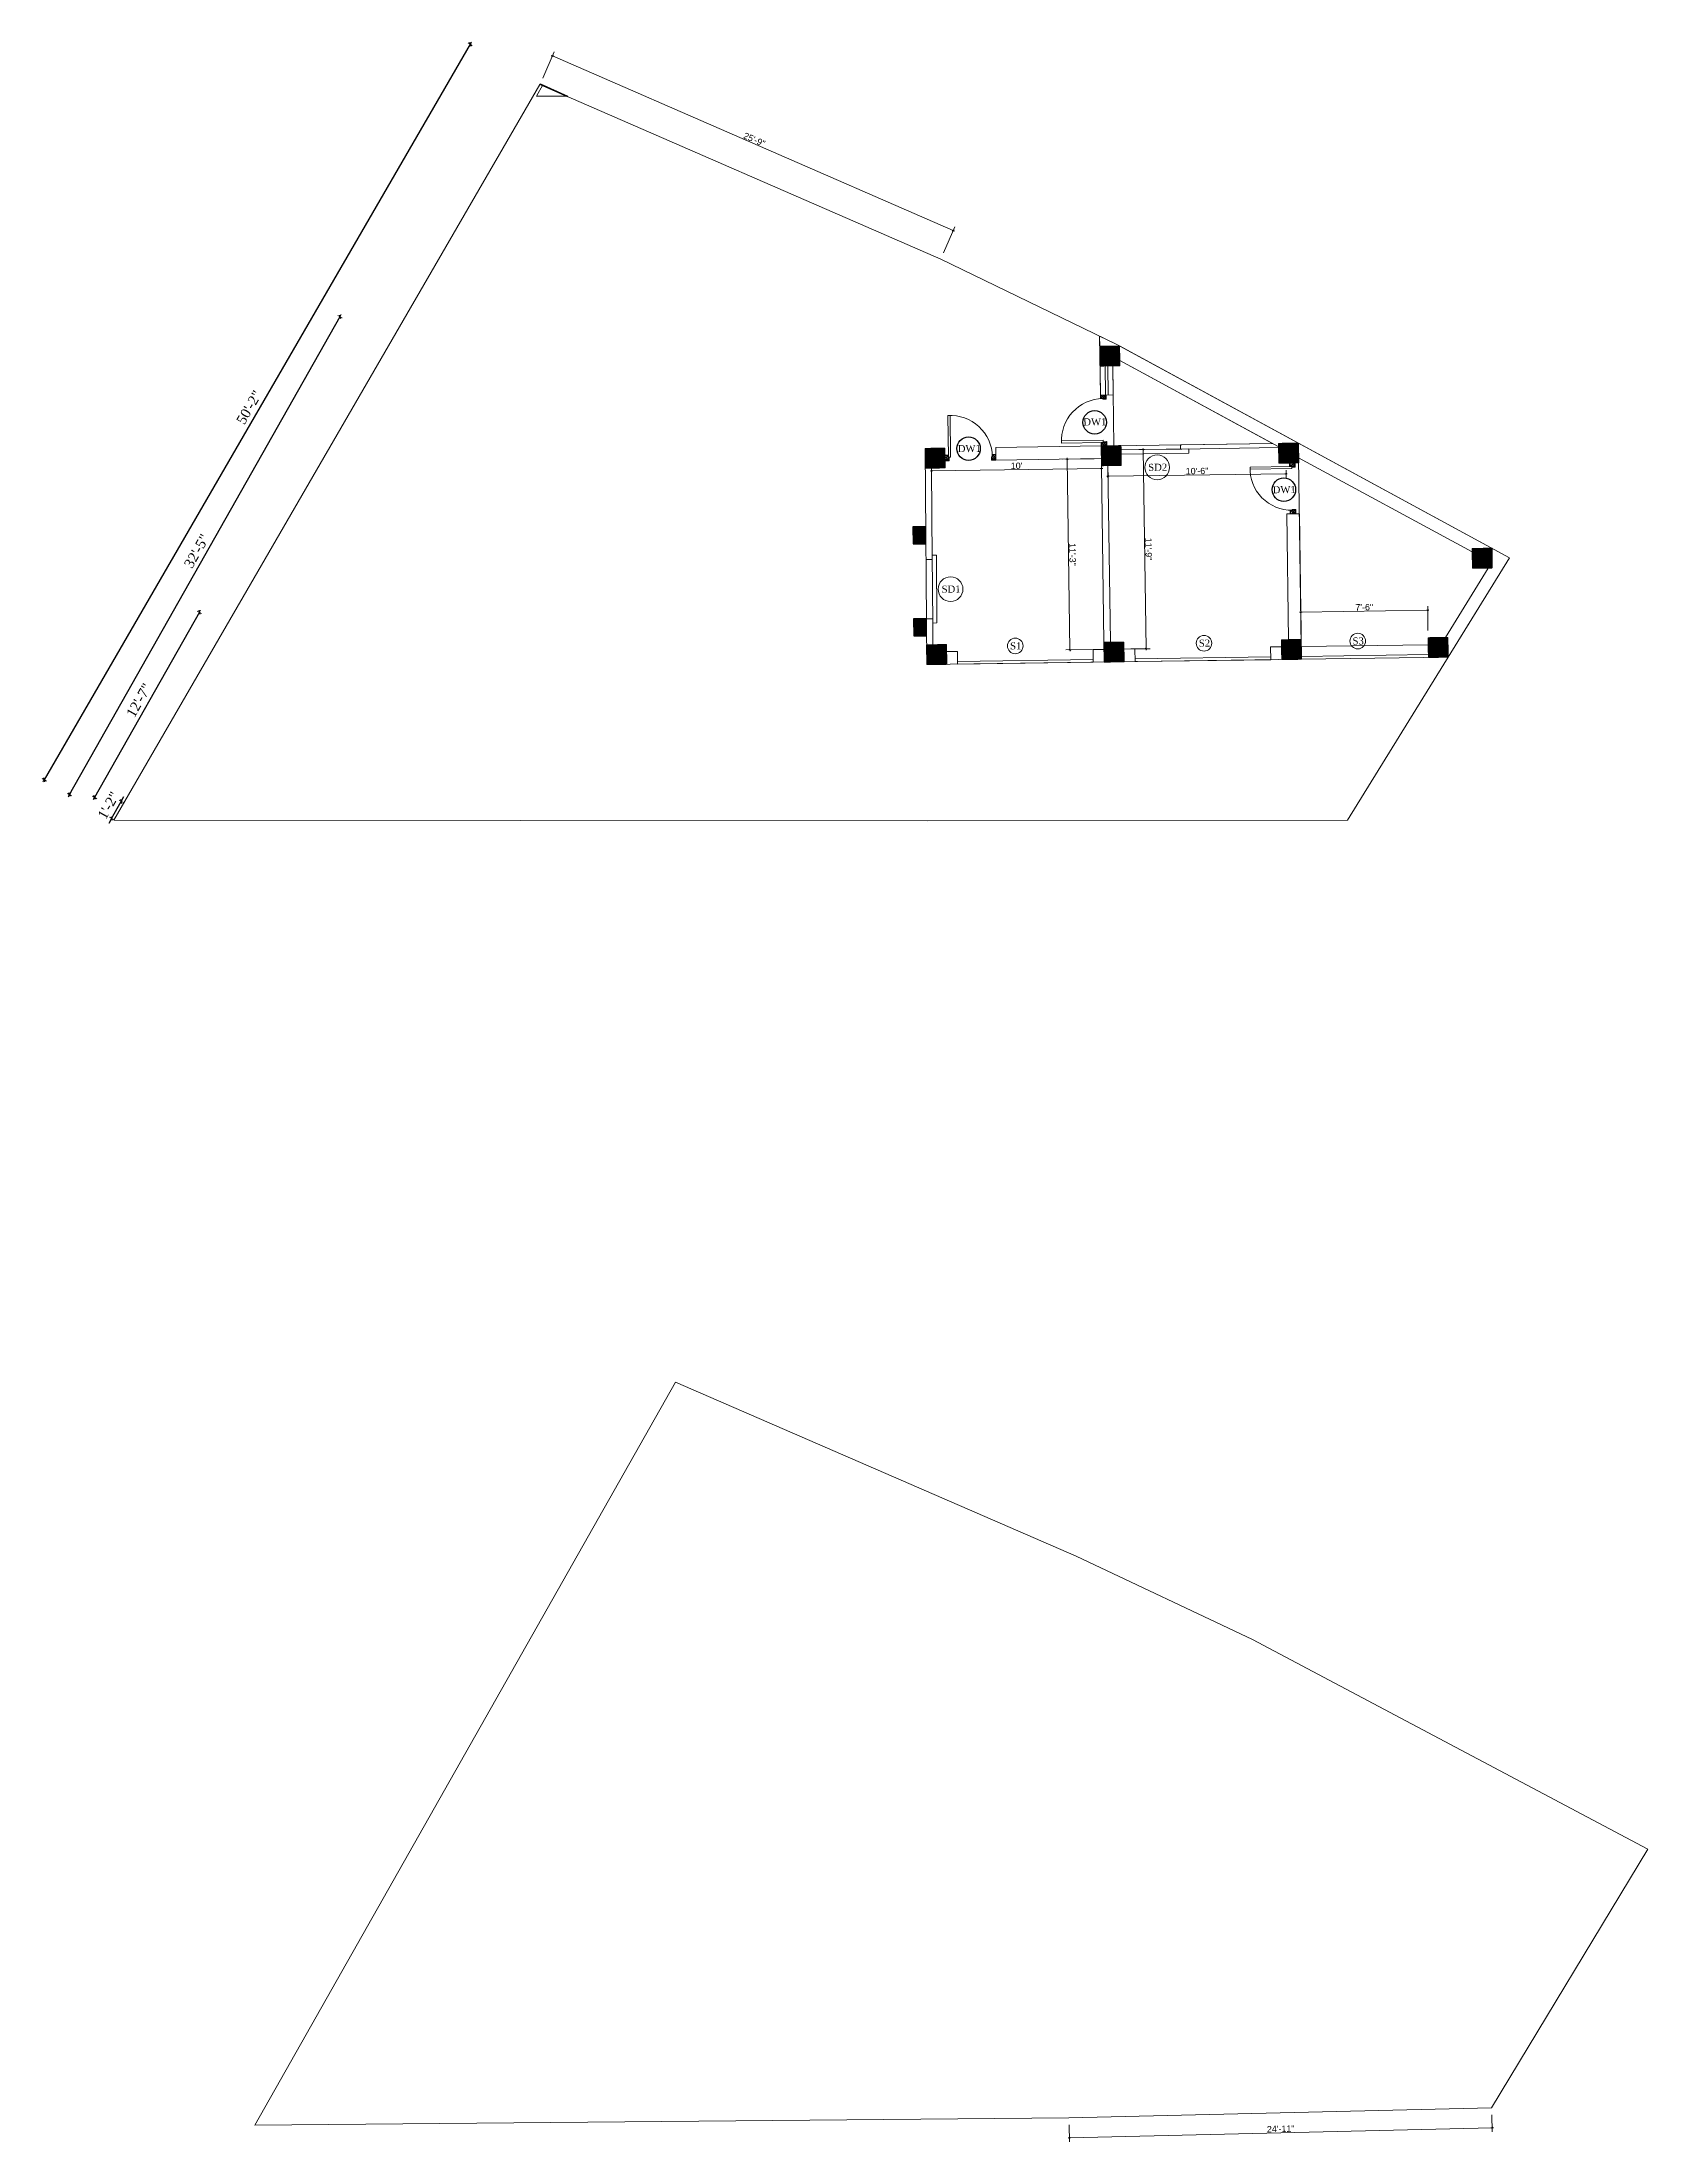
# Model space of a CAD drawing. Header units: inches. Extents: x 4069 to 291496, y -47643 to 12535.
# Drawn here: x 89694 to 90831, y -4364 to -2877 of the extents above; entities that cross this region are included whole.
import ezdxf

# ---------------------------------------------------------------- set-up
doc = ezdxf.new("R2010")
doc.units = ezdxf.units.IN
doc.header["$LTSCALE"] = 5
doc.header["$MEASUREMENT"] = 0
for name, color, linetype, lineweight in [('A-WALL', 7, 'Continuous', 9), ('Dimension', 7, 'Continuous', 18), ('DOOR', 62, 'Continuous', 0)]:
    doc.layers.add(name, color=color, linetype=linetype, lineweight=lineweight)
doc.layers.add('dim line', color=7, linetype='Continuous', lineweight=15, true_color=0xfab2b2)
doc.layers.add('TEXT', color=6, linetype='Continuous')
doc.layers.add('WALL', color=7, linetype='Continuous')
doc.styles.add('ordinary', font='times.ttf')
doc.styles.get("Standard").update_dxf_attribs({"font": 'arial.ttf'})
doc.dimstyles.new('Copy of 96', dxfattribs={"dimtxt": 7, "dimasz": 4, "dimexe": 0.5, "dimexo": 0.5, "dimgap": 3, "dimtad": 1, "dimdec": 1, "dimzin": 11, "dimdsep": 46, "dimlunit": 4, "dimtxsty": 'ordinary', "dimblk": 'OBLIQUE', "dimcen": 0.09, "dimse1": 1, "dimse2": 1, "dimclrt": 6, "dimazin": 0, "dimtfac": 1, "dimtdec": 1, "dimtix": 1, "dimtmove": 2, "dimatfit": 3, "dimldrblk": 'leader', "dimfxl": 0.5, "dimfxlon": 1, "dimtolj": 1, "dimtzin": 0, "dimarcsym": 0})
doc.dimstyles.new('Standard$0', dxfattribs={"dimtxt": 6, "dimasz": 4, "dimexe": 3, "dimexo": 6, "dimgap": 3, "dimtad": 1, "dimdec": 1, "dimzin": 0, "dimdsep": 46, "dimlunit": 4, "dimtxsty": 'Standard', "dimcen": 0.09, "dimclrd": 6, "dimclre": 6, "dimclrt": 7, "dimadec": 0, "dimazin": 0, "dimtfac": 1, "dimtdec": 1, "dimtix": 1, "dimtofl": 0, "dimtmove": 1, "dimatfit": 3, "dimfxl": 1, "dimtolj": 1, "dimtzin": 0, "dimlwd": 18, "dimlwe": 18, "dimarcsym": 0})

msp = doc.modelspace()

# ---------------------------------------------------------------- texts
at = {"layer": 'TEXT', "style": 'ordinary'}
for s, rotation, p in [('DW1', 0.81492394, (90431.05037, -3148.85949)), ('DW1', 0.81531202, (90342.22165, -3167.71941)), ('SD2', 0.81492394, (90476.97903, -3180.99983, 58.16904)), ('DW1', 0.81492394, (90565.04103, -3196.82315)), ('SD1', 0.81492394, (90330.79028, -3267.19886, 58.16904)), ('S3', 0.81492394, (90621.5734, -3303.88437, 58.16904)), ('S1', 0.81492394, (90379.23506, -3307.33141, 58.16904)), ('S2', 0.81492394, (90512.78517, -3305.43178, 58.16904))]:
    msp.add_text(s, height=5, rotation=rotation, dxfattribs=at).set_placement(p)

# ---------------------------------------------------------------- blocks, each defined once
blk = doc.blocks.new('C1a')
at = {"color": 1, "ltscale": 5}
for p, q in [((18657.7, 4625.8), (18648.7, 4625.8)), ((18648.7, 4625.8), (18648.8, 4613.8)), ((18657.8, 4613.8), (18657.7, 4625.8)), ((18648.8, 4613.8), (18657.8, 4613.8))]:
    blk.add_line(p, q, dxfattribs=at)
blk = doc.blocks.new('oblique')
at = {"color": 0, "lineweight": -2}
blk.add_line((0.25, 0.25), (-0.25, -0.25), dxfattribs=at)
at = {"layer": 'dim line', "lineweight": 9}
for p, q in [((-0.4375, 0), (0.4375, 0)), ((0, 0.4375), (0, -0.4375))]:
    blk.add_line(p, q, dxfattribs=at)
blk = doc.blocks.new('*D2694')
at = {"layer": 'A-WALL', "color": 0, "lineweight": -2, "ltscale": 50, "transparency": 16777216}
for p, q in [((89743.5, -3426.9), (89750.3, -3414.9)), ((89750.3, -3414.9), (89752.2, -3411.4)), ((89743.5, -3426.9), (89741.5, -3430.4))]:
    blk.add_line(p, q, dxfattribs=at)
at = {"layer": 'Defpoints', "color": 0, "ltscale": 50, "transparency": 16777216}
for p in [(89750.3, -3414.9), (89754.9, -3417.5), (89748.1, -3429.5)]:
    blk.add_point(p, dxfattribs=at)
at = {"layer": 'A-WALL', "color": 0, "lineweight": -2, "ltscale": 50, "transparency": 16777216, "xscale": 4, "yscale": 4, "zscale": 4}
for p, rotation in [((89750.3, -3414.9), 240.4999203203236), ((89743.5, -3426.9), 60.49992032032357)]:
    blk.add_blockref('oblique', p, dxfattribs=dict(at, rotation=rotation))
at = {"layer": 'A-WALL', "color": 6, "ltscale": 50, "transparency": 16777216, "insert": (89741.2, -3417.7), "char_height": 7, "attachment_point": 5, "rotation": 60.4999, "style": 'ordinary'}
blk.add_mtext('\\A1;1\'-2"', dxfattribs=at)
blk = doc.blocks.new('_OBLIQUE')
at = {"color": 0, "linetype": 'ByBlock'}
blk.add_line((-0.5, -0.5), (0.5, 0.5), dxfattribs=at)
blk = doc.blocks.new('leader')
at = {"layer": 'Dimension'}
for p, q in [((0, -4.33), (0, 4.33)), ((-4.42, 0), (4.42, 0))]:
    blk.add_line(p, q, dxfattribs=at)
blk = doc.blocks.new('*D2695')
at = {"layer": 'A-WALL', "color": 0, "lineweight": -2, "ltscale": 50, "transparency": 16777216}
blk.add_line((89805.6, -3281), (89731.4, -3412.1), dxfattribs=at)
at = {"layer": 'Defpoints', "color": 0, "ltscale": 50, "transparency": 16777216}
for p in [(89825.7, -3292.4), (89731.4, -3412.1), (89751.5, -3423.5)]:
    blk.add_point(p, dxfattribs=at)
at = {"layer": 'A-WALL', "color": 0, "lineweight": -2, "ltscale": 50, "transparency": 16777216, "xscale": 4, "yscale": 4, "zscale": 4}
for p, rotation in [((89805.6, -3281), 60.49992032051885), ((89731.4, -3412.1), 240.4999203205188)]:
    blk.add_blockref('oblique', p, dxfattribs=dict(at, rotation=rotation))
at = {"layer": 'A-WALL', "color": 6, "ltscale": 50, "transparency": 16777216, "insert": (89762.8, -3343.3), "char_height": 7, "attachment_point": 5, "rotation": 60.4999, "style": 'ordinary'}
blk.add_mtext('\\A1;12\'-7"', dxfattribs=at)
blk = doc.blocks.new('*D2688')
at = {"layer": 'A-WALL', "color": 0, "lineweight": -2, "ltscale": 50, "transparency": 16777216}
blk.add_line((89713.7, -3410.1), (89905.1, -3071.8), dxfattribs=at)
at = {"layer": 'Defpoints', "color": 0, "ltscale": 50, "transparency": 16777216}
for p in [(89905.1, -3071.8), (89939.5, -3091.2), (89748.1, -3429.5)]:
    blk.add_point(p, dxfattribs=at)
at = {"layer": 'A-WALL', "color": 0, "lineweight": -2, "ltscale": 50, "transparency": 16777216, "xscale": 4, "yscale": 4, "zscale": 4}
for p, rotation in [((89905.1, -3071.8), 60.49992032027225), ((89713.7, -3410.1), 240.4999203202722)]:
    blk.add_blockref('oblique', p, dxfattribs=dict(at, rotation=rotation))
at = {"layer": 'A-WALL', "color": 6, "ltscale": 50, "transparency": 16777216, "insert": (89803.7, -3237.7), "char_height": 7, "attachment_point": 5, "rotation": 60.4999, "style": 'ordinary'}
blk.add_mtext('\\A1;32\'-5"', dxfattribs=at)
blk = doc.blocks.new('*D2689')
at = {"layer": 'A-WALL', "color": 33, "lineweight": 0, "ltscale": 5, "transparency": 16777216}
blk.add_line((90323.7, -3181), (90443.9, -3179.3), dxfattribs=at)
at = {"layer": 'A-WALL', "color": 47, "lineweight": 0, "ltscale": 5, "transparency": 16777216}
for p, q in [((90323.8, -3184), (90323.8, -3184)), ((90444, -3182.3), (90444, -3182.3))]:
    blk.add_line(p, q, dxfattribs=at)
at = {"layer": 'Defpoints', "color": 0, "ltscale": 5, "transparency": 16777216}
for p in [(90323.7, -3179, -58.2), (90443.9, -3177.3, -58.2), (90443.9, -3179.3)]:
    blk.add_point(p, dxfattribs=at)
at = {"layer": 'A-WALL', "color": 33, "lineweight": 0, "ltscale": 5, "transparency": 16777216, "xscale": 2, "yscale": 2, "zscale": 2}
for p, rotation in [((90323.7, -3181), 180.8149239435919), ((90443.9, -3179.3), 0.8149239435918881)]:
    blk.add_blockref('oblique', p, dxfattribs=dict(at, rotation=rotation))
at = {"layer": 'A-WALL', "color": 7, "ltscale": 5, "transparency": 16777216, "insert": (90383.8, -3177.4), "char_height": 4.5, "attachment_point": 5, "rotation": 0.8149}
blk.add_mtext("\\A1;10'", dxfattribs=at)
blk = doc.blocks.new('*D2690')
at = {"layer": 'A-WALL', "color": 47, "lineweight": 0, "ltscale": 5, "transparency": 16777216}
for p, q in [((90448.5, -3182.2), (90448.5, -3187.8)), ((90574.5, -3180.4), (90574.6, -3186))]:
    blk.add_line(p, q, dxfattribs=at)
at = {"layer": 'A-WALL', "color": 33, "lineweight": 0, "ltscale": 5, "transparency": 16777216}
blk.add_line((90448.5, -3184.8), (90574.5, -3183), dxfattribs=at)
at = {"layer": 'Defpoints', "color": 0, "ltscale": 5, "transparency": 16777216}
for p in [(90448.4, -3177.2, -58.2), (90574.4, -3175.4, -58.2), (90574.5, -3183)]:
    blk.add_point(p, dxfattribs=at)
at = {"layer": 'A-WALL', "color": 33, "lineweight": 0, "ltscale": 5, "transparency": 16777216, "xscale": 2, "yscale": 2, "zscale": 2}
for p, rotation in [((90448.5, -3184.8), 180.8149239435919), ((90574.5, -3183), 0.8149239435918881)]:
    blk.add_blockref('oblique', p, dxfattribs=dict(at, rotation=rotation))
at = {"layer": 'A-WALL', "color": 7, "ltscale": 5, "transparency": 16777216, "insert": (90511.5, -3181.1), "char_height": 4.5, "attachment_point": 5, "rotation": 0.8149}
blk.add_mtext('\\A1;10\'-6"', dxfattribs=at)
blk = doc.blocks.new('A$C27B36B59')
at = {"layer": 'DOOR'}
for p, q in [((0, 4), (0, 0)), ((2.5, 4), (0, 4)), ((0, 0), (3, 0)), ((2.5, 2.5), (2.5, 4)), ((3, 2.5), (2.5, 2.5)), ((3, 0), (3, 2.5))]:
    blk.add_line(p, q, dxfattribs=at)
for centre, radius, start, end in [((-1.4, -0.5), 4.75, 22.1411, 72.838), ((1.3, 2.1), 1.64, 45.138, 144.8948), ((2.2, 0.3), 2.49, 83.3149, 152.658), ((0.1, 0.4), 2.05, 349.4875, 93.6805), ((2, -0.5), 2.01, 58.7447, 166.495), ((-0.1, 0.3), 1.13, 343.542, 86.947), ((2.1, -0.4), 1.17, 38.2816, 160.1519)]:
    blk.add_arc(centre, radius, start, end, dxfattribs=at)
blk = doc.blocks.new('D2')
at = {"layer": 'DOOR'}
for p, q in [((74474, 24047.6), (74474, 24018.1)), ((74474, 24047.6), (74475.5, 24047.6)), ((74475.5, 24047.6), (74475.5, 24018.1))]:
    blk.add_line(p, q, dxfattribs=at)
blk.add_arc((74474, 24047.6), 29.5, 180, 272.9146, dxfattribs=at)
at = {"layer": 'DOOR', "xscale": -1, "rotation": 180}
blk.add_blockref('A$C27B36B59', (74442, 24050.1), dxfattribs=at)
at = {"layer": 'DOOR', "rotation": 180}
blk.add_blockref('A$C27B36B59', (74478, 24050.1), dxfattribs=at)
blk = doc.blocks.new('*D2691')
at = {"layer": 'A-WALL', "color": 47, "lineweight": 0, "ltscale": 5, "transparency": 16777216}
for p, q in [((90438.8, -3172.4), (90416.6, -3172.7)), ((90440.7, -3307.3), (90418.6, -3307.7))]:
    blk.add_line(p, q, dxfattribs=at)
at = {"layer": 'A-WALL', "color": 33, "lineweight": 0, "ltscale": 5, "transparency": 16777216}
blk.add_line((90419.6, -3172.6), (90421.6, -3307.6), dxfattribs=at)
at = {"layer": 'Defpoints', "color": 0, "ltscale": 5, "transparency": 16777216}
for p in [(90443.8, -3172.3, -58.2), (90421.6, -3307.6), (90445.7, -3307.3, -58.2)]:
    blk.add_point(p, dxfattribs=at)
at = {"layer": 'A-WALL', "color": 33, "lineweight": 0, "ltscale": 5, "transparency": 16777216, "xscale": 2, "yscale": 2, "zscale": 2}
for p, rotation in [((90419.6, -3172.6), 90.81492394359205), ((90421.6, -3307.6), 270.8149239435921)]:
    blk.add_blockref('oblique', p, dxfattribs=dict(at, rotation=rotation))
at = {"layer": 'A-WALL', "color": 7, "ltscale": 5, "transparency": 16777216, "insert": (90423.4, -3240.1), "char_height": 4.5, "attachment_point": 5, "rotation": 270.8149}
blk.add_mtext('\\A1;11\'-3"', dxfattribs=at)
blk = doc.blocks.new('*D2692')
at = {"layer": 'A-WALL', "color": 47, "lineweight": 0, "ltscale": 5, "transparency": 16777216}
for p, q in [((90500.7, -3165.5), (90470.4, -3165.9)), ((90464.7, -3307), (90478.4, -3306.8))]:
    blk.add_line(p, q, dxfattribs=at)
at = {"layer": 'A-WALL', "color": 33, "lineweight": 0, "ltscale": 5, "transparency": 16777216}
blk.add_line((90473.4, -3165.9), (90475.4, -3306.9), dxfattribs=at)
at = {"layer": 'Defpoints', "color": 0, "ltscale": 5, "transparency": 16777216}
for p in [(90505.7, -3165.4, -58.2), (90459.7, -3307.1, -58.2), (90475.4, -3306.9)]:
    blk.add_point(p, dxfattribs=at)
at = {"layer": 'A-WALL', "color": 33, "lineweight": 0, "ltscale": 5, "transparency": 16777216, "xscale": 2, "yscale": 2, "zscale": 2}
for p, rotation in [((90473.4, -3165.9), 90.81492394359205), ((90475.4, -3306.9), 270.8149239435921)]:
    blk.add_blockref('oblique', p, dxfattribs=dict(at, rotation=rotation))
at = {"layer": 'A-WALL', "color": 7, "ltscale": 5, "transparency": 16777216, "insert": (90477.2, -3236.3), "char_height": 4.5, "attachment_point": 5, "rotation": 270.8149}
blk.add_mtext('\\A1;11\'-9"', dxfattribs=at)
blk = doc.blocks.new('*D2693')
at = {"layer": 'A-WALL', "color": 47, "lineweight": 0, "ltscale": 5, "transparency": 16777216}
for p, q in [((90585.1, -3295.3), (90584.9, -3277.9)), ((90674.9, -3294), (90674.7, -3276.6))]:
    blk.add_line(p, q, dxfattribs=at)
at = {"layer": 'A-WALL', "color": 33, "lineweight": 0, "ltscale": 5, "transparency": 16777216}
blk.add_line((90584.9, -3280.9), (90674.7, -3279.6), dxfattribs=at)
at = {"layer": 'Defpoints', "color": 0, "ltscale": 5, "transparency": 16777216}
for p in [(90674.7, -3279.6), (90675, -3299, -58.2), (90585.2, -3300.3, -58.2)]:
    blk.add_point(p, dxfattribs=at)
at = {"layer": 'A-WALL', "color": 33, "lineweight": 0, "ltscale": 5, "transparency": 16777216, "xscale": 2, "yscale": 2, "zscale": 2}
for p, rotation in [((90584.9, -3280.9), 180.8149239435919), ((90674.7, -3279.6), 0.8149239435918881)]:
    blk.add_blockref('oblique', p, dxfattribs=dict(at, rotation=rotation))
at = {"layer": 'A-WALL', "color": 7, "ltscale": 5, "transparency": 16777216, "insert": (90629.8, -3277.5), "char_height": 4.5, "attachment_point": 5, "rotation": 0.8149}
blk.add_mtext('\\A1;7\'-6"', dxfattribs=at)
blk = doc.blocks.new('*D2696')
at = {"layer": 'A-WALL', "color": 0, "lineweight": -2, "ltscale": 50, "transparency": 16777216}
blk.add_line((89997.2, -2879), (89695.8, -3399.6), dxfattribs=at)
at = {"layer": 'Defpoints', "color": 0, "ltscale": 50, "transparency": 16777216}
for p in [(90046.6, -2907.5), (89695.8, -3399.6), (89745.1, -3428.2)]:
    blk.add_point(p, dxfattribs=at)
at = {"layer": 'A-WALL', "color": 0, "lineweight": -2, "ltscale": 50, "transparency": 16777216, "xscale": 4, "yscale": 4, "zscale": 4}
for p, rotation in [((89997.2, -2879), 59.93224099283686), ((89695.8, -3399.6), 239.9322409928369)]:
    blk.add_blockref('oblique', p, dxfattribs=dict(at, rotation=rotation))
at = {"layer": 'A-WALL', "color": 6, "ltscale": 50, "transparency": 16777216, "insert": (89840.8, -3136), "char_height": 7, "attachment_point": 5, "rotation": 59.9322, "style": 'ordinary'}
blk.add_mtext('\\A1;50\'-2"', dxfattribs=at)
blk = doc.blocks.new('*D2697')
at = {"layer": 'A-WALL', "color": 47, "lineweight": 0, "ltscale": 5, "transparency": 16777216}
for p, q in [((90048.6, -2903), (90056.6, -2884.5)), ((90332.1, -3026.6), (90340.2, -3008.2))]:
    blk.add_line(p, q, dxfattribs=at)
at = {"layer": 'A-WALL', "color": 33, "lineweight": 0, "ltscale": 5, "transparency": 16777216}
blk.add_line((90339, -3010.9), (90055.4, -2887.3), dxfattribs=at)
at = {"layer": 'Defpoints', "color": 0, "ltscale": 5, "transparency": 16777216}
for p in [(90055.4, -2887.3), (90046.6, -2907.5), (90330.1, -3031.2)]:
    blk.add_point(p, dxfattribs=at)
at = {"layer": 'A-WALL', "color": 33, "lineweight": 0, "ltscale": 5, "transparency": 16777216, "xscale": 2, "yscale": 2, "zscale": 2}
for p, rotation in [((90055.4, -2887.3), 156.4472038208016), ((90339, -3010.9), 336.4472038208016)]:
    blk.add_blockref('oblique', p, dxfattribs=dict(at, rotation=rotation))
at = {"layer": 'A-WALL', "color": 7, "ltscale": 5, "transparency": 16777216, "insert": (90198.3, -2946.5), "char_height": 4.5, "attachment_point": 5, "rotation": 336.4472}
blk.add_mtext('\\A1;25\'-9"', dxfattribs=at)
blk = doc.blocks.new('*D2698')
at = {"layer": 'A-WALL', "color": 47, "lineweight": 0, "ltscale": 5, "transparency": 16777216}
for p, q in [((90421, -4351.5), (90421.3, -4363.6)), ((90720.1, -4344.4), (90720.4, -4356.5))]:
    blk.add_line(p, q, dxfattribs=at)
at = {"layer": 'A-WALL', "color": 33, "lineweight": 0, "ltscale": 5, "transparency": 16777216}
blk.add_line((90421.2, -4360.6), (90720.3, -4353.5), dxfattribs=at)
at = {"layer": 'Defpoints', "color": 0, "ltscale": 5, "transparency": 16777216}
for p in [(90720, -4339.4, -58.2), (90420.9, -4346.5, -58.2), (90720.3, -4353.5)]:
    blk.add_point(p, dxfattribs=at)
at = {"layer": 'A-WALL', "color": 33, "lineweight": 0, "ltscale": 5, "transparency": 16777216, "xscale": 2, "yscale": 2, "zscale": 2}
for p, rotation in [((90720.3, -4353.5), 1.367577690618675), ((90421.2, -4360.6), 181.3675776906187)]:
    blk.add_blockref('oblique', p, dxfattribs=dict(at, rotation=rotation))
at = {"layer": 'A-WALL', "color": 7, "ltscale": 5, "transparency": 16777216, "insert": (90570.7, -4354.3), "char_height": 4.5, "attachment_point": 5, "rotation": 1.3676}
blk.add_mtext('\\A1;24\'-11"', dxfattribs=at)

# ---------------------------------------------------------------- dimensions: what is measured, and where the dimension line sits
at = {"layer": 'A-WALL', "ltscale": 50}
for p1, p2, distance, picture, middle in [((90046.56197, -2907.53703), (89745.13383, -3428.20291), -57.0485, '*D2696', (89840.79848, -3136.00032)), ((89748.13438, -3429.54542), (89939.53357, -3091.24959), 39.52759, '*D2688', (89803.72092, -3237.70256)), ((89748.13438, -3429.54542), (89754.92962, -3417.53492), 5.34192, '*D2694', (89741.22532, -3417.70891))]:
    dim = msp.add_aligned_dim(p1=p1, p2=p2, distance=distance, dimstyle='Copy of 96', override={"dimdec": 0, "dimblk": 'oblique', "dimtdec": 0, "dimarcsym": 1}, dxfattribs=at)
    dim.commit()
    dim.dimension.update_dxf_attribs({"geometry": picture, "text_midpoint": middle})
at = {"layer": 'A-WALL', "ltscale": 5}
for p1, p2, distance, picture, middle in [((90330.14979, -3031.15537), (90046.56197, -2907.53703), -22.09406, '*D2697', (90198.30243, -2946.52823)), ((90420.8641, -4346.49646, -58.16904), (90719.95157, -4339.35627, -58.16904), -14.12448, '*D2698', (90570.67908, -4354.2884))]:
    dim = msp.add_aligned_dim(p1=p1, p2=p2, distance=distance, dimstyle='Standard$0', override={"dimtxt": 4.5, "dimasz": 2, "dimexo": 5, "dimgap": 0.5, "dimdec": 0, "dimzin": 12, "dimpost": '\\X', "dimblk": 'oblique', "dimcen": 3, "dimclrd": 33, "dimclre": 47, "dimtfac": 0.5, "dimtdec": 0, "dimfxl": 3, "dimlwd": 0, "dimlwe": 0}, dxfattribs=at)
    dim.commit()
    dim.dimension.update_dxf_attribs({"geometry": picture, "text_midpoint": middle})
for base, p1, p2, angle, picture, middle in [((90475.41695, -3306.85306, 58.16904), (90505.72326, -3165.40772), (90459.73351, -3307.07614), 90.81492394, '*D2692', (90477.21155, -3236.3204, 58.16904)), ((90443.91455, -3179.29675, 58.16904), (90323.71288, -3178.99776), (90443.88598, -3177.28841), 0.81492394, '*D2689', (90383.78821, -3177.35413, 58.16904)), ((90421.56795, -3307.61901, 58.16904), (90443.81487, -3172.28891), (90445.73493, -3307.27526), 90.81492394, '*D2691', (90423.40675, -3240.08603, 58.16904)), ((90574.54748, -3183.01799, 58.16904), (90448.38553, -3177.2244), (90574.43957, -3175.4314), 0.81492394, '*D2690', (90511.48067, -3181.11719, 58.16904)), ((90674.72268, -3279.63472, 58.16904), (90585.21649, -3300.29076), (90674.99833, -3299.01369), 0.81492394, '*D2693', (90629.79197, -3277.47596, 58.16904))]:
    dim = msp.add_linear_dim(base=base, p1=p1, p2=p2, angle=angle, dimstyle='Standard$0', override={"dimtxt": 4.5, "dimasz": 2, "dimexo": 5, "dimgap": 0.5, "dimdec": 0, "dimzin": 12, "dimpost": '\\X', "dimblk": 'oblique', "dimcen": 3, "dimclrd": 33, "dimclre": 47, "dimtfac": 0.5, "dimtdec": 0, "dimfxl": 3, "dimlwd": 0, "dimlwe": 0}, dxfattribs=at)
    dim.commit()
    dim.dimension.update_dxf_attribs({"geometry": picture, "text_midpoint": middle})
at = {"layer": 'A-WALL', "ltscale": 50}
dim = msp.add_linear_dim(base=(89731.38251, -3412.1401), p1=(89825.71334, -3292.42551), p2=(89751.532, -3423.54017), angle=60.49992032, dimstyle='Copy of 96', override={"dimdec": 0, "dimblk": 'oblique', "dimtdec": 0, "dimarcsym": 1}, dxfattribs=at)
dim.commit()
dim.dimension.update_dxf_attribs({"geometry": '*D2695', "text_midpoint": (89762.75438, -3343.34722)})

# ---------------------------------------------------------------- hatches: boundary and pattern name
at = {"layer": 'A-WALL', "ltscale": 5}
h = msp.add_hatch(dxfattribs=at)
h.set_pattern_fill('ANSI31', color=256, angle=0.81492394)
h.set_pattern_definition([(45.81492394, (66046.58205, -5092.67222), (-0.0896365219, 0.087122293), [])])
h.paths.add_polyline_path([(90456.6824, -3092.57304), (90442.68382, -3092.77216), (90442.88294, -3106.77074), (90456.88152, -3106.57162)])
h = msp.add_hatch(dxfattribs=at)
h.set_pattern_fill('ANSI31', color=256, angle=0.81492394)
h.set_pattern_definition([(45.81492394, (66032.61379, -5163.40284), (-0.0896365219, 0.087122293), [])])
h.paths.add_polyline_path([(90333.30324, -3178.86134), (90333.10412, -3164.86276), (90319.10554, -3165.06188), (90319.30465, -3179.06046)])
h = msp.add_hatch(dxfattribs=at)
h.set_pattern_fill('ANSI31', color=256, angle=0.81492394)
h.set_pattern_definition([(45.81492394, (66047.5851, -5163.18989), (-0.0896365219, 0.087122293), [])])
h.paths.add_polyline_path([(90457.68545, -3163.09071), (90443.68687, -3163.28982), (90443.88598, -3177.28841), (90457.88457, -3177.08929)])
h = msp.add_hatch(dxfattribs=at)
h.set_pattern_fill('ANSI31', color=256, angle=0.81492394)
h.set_pattern_definition([(45.81492394, (66063.52916, -5162.9631), (-0.0896365219, 0.087122293), [])])
h.paths.add_polyline_path([(90583.43866, -3175.3034), (90583.23954, -3161.30482), (90569.24096, -3161.50393), (90569.44007, -3175.50252)])
h = msp.add_hatch(dxfattribs=at)
h.set_pattern_fill('ANSI31', color=256, angle=0.81492394)
h.set_pattern_definition([(45.81492394, (66198.36837, -5088.35875), (-0.0896365219, 0.087122293), [])])
h.paths.add_polyline_path([(90706.19934, -3235.88451), (90706.39846, -3249.8831), (90720.39704, -3249.68398), (90720.19792, -3235.68539)])
h = msp.add_hatch(dxfattribs=at)
h.set_pattern_fill('ANSI31', color=256, angle=0.81492394)
h.set_pattern_definition([(45.81492394, (66167.16736, -5151.48793), (-0.0896365219, 0.087122293), [])])
h.paths.add_polyline_path([(90674.99833, -3299.01369), (90675.19745, -3313.01228), (90689.19603, -3312.81316), (90688.99691, -3298.81458)])
h = msp.add_hatch(dxfattribs=at)
h.set_pattern_fill('ANSI31', color=256, angle=0.81492394)
h.set_pattern_definition([(45.81492394, (66031.5641, -5153.41698), (-0.0896365219, 0.087122293), [])])
h.paths.add_polyline_path([(90320.17501, -3304.06094), (90320.37413, -3318.05952), (90334.37271, -3317.8604), (90334.17359, -3303.86182)])
h = msp.add_hatch(dxfattribs=at)
h.set_pattern_fill('ANSI31', color=256, angle=0.81492394)
h.set_pattern_definition([(45.81492394, (66047.44287, -5153.1909), (-0.0896365219, 0.087122293), [])])
h.paths.add_polyline_path([(90459.6624, -3302.07665), (90445.66381, -3302.27576), (90445.86293, -3316.27435), (90459.86151, -3316.07523)])
h = msp.add_hatch(dxfattribs=at)
h.set_pattern_fill('ANSI31', color=256, angle=0.81492394)
h.set_pattern_definition([(45.81492394, (66063.38693, -5152.96411), (-0.0896365219, 0.087122293), [])])
h.paths.add_polyline_path([(90571.2179, -3300.48987), (90571.41702, -3314.48846), (90585.4156, -3314.28934), (90585.21649, -3300.29076)])
at = {"layer": 'WALL', "linetype": 'ByBlock', "ltscale": 5, "true_color": 0xf8991e}
h = msp.add_hatch(color=30, dxfattribs=at)
h.dxf.hatch_style = 1
h.paths.add_polyline_path([(90319.62567, -3232.6631), (90315.07942, -3226.67011), (90310.62551, -3232.67699)])
h.paths.add_polyline_path([(90319.62567, -3232.6631), (90319.53334, -3220.66323), (90315.07942, -3226.67011)])
h.paths.add_polyline_path([(90319.53334, -3220.66323), (90310.53318, -3220.67712), (90315.07942, -3226.67011)])
h.paths.add_polyline_path([(90315.07942, -3226.67011), (90310.53318, -3220.67712), (90310.62551, -3232.67699)])
h = msp.add_hatch(color=30, dxfattribs=at)
h.dxf.hatch_style = 1
h.paths.add_polyline_path([(90320.12578, -3297.6624), (90315.57954, -3291.66941), (90311.12562, -3297.6763)])
h.paths.add_polyline_path([(90320.12578, -3297.6624), (90320.03345, -3285.66253), (90315.57954, -3291.66941)])
h.paths.add_polyline_path([(90320.03345, -3285.66253), (90311.03329, -3285.67642), (90315.57954, -3291.66941)])
h.paths.add_polyline_path([(90315.57954, -3291.66941), (90311.03329, -3285.67642), (90311.12562, -3297.6763)])

# ---------------------------------------------------------------- linework, layer by layer
at = {"layer": 'A-WALL', "ltscale": 5}
for p, q in [((90046.71941, -2907.26507), (90046.53048, -2907.59142)), ((90044.12275, -2915.7422), (90066.29782, -2915.71945)), ((90443.17485, -3127.29346), (90442.58193, -3085.60875)), ((90456.6824, -3092.57304), (90442.68382, -3092.77216)), ((90442.68382, -3092.77216), (90443.17485, -3127.29346)), ((90454.3832, -3091.32437), (90583.23954, -3161.30482)), ((90583.23954, -3161.30482), (90456.6824, -3092.57304)), ((90456.82922, -3102.89438), (90569.27593, -3163.96295)), ((90446.6745, -3127.24368), (90446.38258, -3106.72096)), ((90448.6743, -3127.21524), (90448.38238, -3106.69252)), ((90452.17394, -3127.16546), (90451.88203, -3106.64274)), ((90452.17394, -3127.16546), (90443.17485, -3127.29346)), ((90333.10412, -3164.86276), (90319.10554, -3165.06188)), ((90320.28273, -3318.06061), (90319.10554, -3165.06188)), ((90333.23213, -3173.86185), (90333.10412, -3164.86276)), ((90443.68687, -3163.28982), (90369.10048, -3164.35074)), ((90369.22848, -3173.34983), (90369.10048, -3164.35074)), ((90452.68596, -3163.16182), (90443.68687, -3163.28982)), ((90505.72326, -3165.40772), (90457.72812, -3166.0904)), ((90499.6812, -3162.49336), (90564.86277, -3161.56621)), ((90499.6812, -3162.49336), (90499.72387, -3165.49305)), ((90499.72387, -3165.49305), (90569.28363, -3164.50363)), ((90505.72326, -3165.40772), (90505.76593, -3168.40741)), ((90583.43866, -3175.3034), (90583.23954, -3161.30482)), ((90732.65464, -3242.4505), (90583.23954, -3161.30482)), ((90323.71288, -3178.99776), (90324.17619, -3243.59936)), ((90369.22848, -3173.34983), (90443.81487, -3172.28891)), ((90443.88598, -3177.28841), (90445.66381, -3302.27576)), ((90448.38553, -3177.2244), (90450.16336, -3302.21176)), ((90505.76593, -3168.40741), (90457.77079, -3169.0901)), ((90706.23432, -3238.34353), (90583.38635, -3171.62616)), ((90574.95158, -3211.42776), (90583.95067, -3211.29976)), ((90576.2174, -3300.41876), (90574.95158, -3211.42776)), ((90585.4156, -3314.28934), (90583.95067, -3211.29976)), ((90319.7103, -3243.66288), (90324.17619, -3243.59936)), ((90324.15467, -3240.59944), (90324.4989, -3288.59716)), ((90327.15459, -3240.57792), (90324.15482, -3240.62059)), ((90327.15459, -3240.57792), (90327.49882, -3288.57564)), ((90687.24846, -3298.83945), (90717.584, -3249.72399)), ((90689.19603, -3312.81316), (90732.65464, -3242.4505)), ((90689.19603, -3312.81316), (90732.65464, -3242.4505)), ((90320.03345, -3285.66253), (90324.4774, -3285.59932)), ((90324.4774, -3285.59932), (90324.60935, -3303.99786)), ((90327.49882, -3288.57564), (90324.49905, -3288.61831)), ((90334.17942, -3308.86203), (90341.96203, -3308.75133)), ((90341.96203, -3308.75133), (90342.09003, -3317.75042)), ((90437.95232, -3307.38596), (90445.73493, -3307.27526)), ((90437.95232, -3307.38596), (90438.08032, -3316.38505)), ((90459.73351, -3307.07614), (90467.51612, -3306.96544)), ((90467.51612, -3306.96544), (90467.64412, -3315.96453)), ((90467.61568, -3313.96473), (90563.60597, -3312.59936)), ((90563.50641, -3305.60007), (90571.28902, -3305.48937)), ((90563.50641, -3305.60007), (90563.63441, -3314.59916)), ((90585.38716, -3312.28954), (90675.169, -3311.01248)), ((90585.4156, -3314.28934), (90689.19603, -3312.81316)), ((90320.28273, -3318.06061), (90585.4156, -3314.28934)), ((90342.06159, -3315.75062), (90438.05188, -3314.38525)), ((90342.09003, -3317.75042), (90438.08032, -3316.38505)), ((90467.64412, -3315.96453), (90563.63441, -3314.59916))]:
    msp.add_line(p, q, dxfattribs=at)
for points in [[(90442.58193, -3085.60875), (90442.68382, -3092.77216), (90456.6824, -3092.57304), (90454.3832, -3091.32437)], [(90442.88294, -3106.77074), (90456.88152, -3106.57162), (90456.6824, -3092.57304), (90442.68382, -3092.77216)], [(90456.82922, -3102.89438), (90456.88152, -3106.57162), (90451.88203, -3106.64274), (90452.68596, -3163.16182), (90564.86277, -3161.56621)], [(90319.30465, -3179.06046), (90333.30324, -3178.86134), (90333.10412, -3164.86276), (90319.10554, -3165.06188)], [(90443.88598, -3177.28841), (90457.88457, -3177.08929), (90457.68545, -3163.09071), (90443.68687, -3163.28982)], [(90569.44007, -3175.50252), (90583.43866, -3175.3034), (90583.23954, -3161.30482), (90569.24096, -3161.50393)], [(90583.38635, -3171.62616), (90585.2876, -3305.29025), (90675.06944, -3304.01319), (90674.99833, -3299.01369), (90687.24846, -3298.83945), (90717.584, -3249.72399), (90706.39846, -3249.8831), (90706.23432, -3238.34353)], [(90706.19934, -3235.88451), (90720.19792, -3235.68539), (90720.39704, -3249.68398), (90706.39846, -3249.8831)], [(90674.99833, -3299.01369), (90688.99691, -3298.81458), (90689.19603, -3312.81316), (90675.19745, -3313.01228)], [(90320.17501, -3304.06094), (90334.17359, -3303.86182), (90334.37271, -3317.8604), (90320.37413, -3318.05952)], [(90445.66381, -3302.27576), (90459.6624, -3302.07665), (90459.86151, -3316.07523), (90445.86293, -3316.27435)], [(90571.2179, -3300.48987), (90585.21649, -3300.29076), (90585.4156, -3314.28934), (90571.41702, -3314.48846)]]:
    msp.add_lwpolyline(points, close=True, dxfattribs=at)
at = {"layer": 'A-WALL', "color": 1, "ltscale": 5, "elevation": -58.16904}
msp.add_lwpolyline([(90142.54824, -3825.80909), (89844.88671, -4351.60057), (90420.8641, -4346.49646), (90719.95157, -4339.35627), (90830.56992, -4156.33169), (90550.85374, -4007.89665), (90426.04575, -3948.92875)], close=True, dxfattribs=at)
at = {"layer": 'A-WALL', "ltscale": 5}
for centre, radius in [((90483.28825, -3178.46572, 58.16904), 8.76392), ((90337.0995, -3264.66475, 58.16904), 8.76392), ((90516.42883, -3302.93558, 58.16904), 5.51639), ((90625.21707, -3301.38817, 58.16904), 5.51639), ((90382.87873, -3304.83521, 58.16904), 5.51639)]:
    msp.add_circle(centre, radius, dxfattribs=at)
at = {"layer": 'DOOR', "lineweight": 13}
for p, q in [((90048.68227, -2907.8664), (90044.12275, -2915.7422)), ((90066.06879, -2916.23321), (90046.56197, -2907.53703)), ((90066.09423, -2916.17612), (90046.59346, -2907.48264)), ((90066.19603, -2915.94778), (90046.71941, -2907.26507)), ((90066.29782, -2915.71945), (90046.84537, -2907.04751))]:
    msp.add_line(p, q, dxfattribs=at)
msp.add_lwpolyline([(90046.56197, -2907.53703), (89745.13383, -3428.20291), (90321.13365, -3428.65461), (90617.92701, -3428.20291), (90732.65464, -3242.4505), (90454.3832, -3091.32437), (90330.14979, -3031.15537)], close=True, dxfattribs=at)
at = {"layer": 'TEXT'}
for centre in [(90439.04067, -3146.62129), (90349.84377, -3165.21605), (90572.92924, -3194.24819)]:
    msp.add_circle(centre, 8.29786, dxfattribs=at)
at = {"layer": 'WALL', "color": 2, "linetype": 'ByBlock', "ltscale": 5}
for points in [[(90310.53318, -3220.67712), (90310.62551, -3232.67699), (90319.62567, -3232.6631), (90319.53334, -3220.66323)], [(90311.03329, -3285.67642), (90311.12562, -3297.6763), (90320.12578, -3297.6624), (90320.03345, -3285.66253)]]:
    msp.add_lwpolyline(points, close=True, dxfattribs=at)

# ---------------------------------------------------------------- block references
at = {"layer": 'WALL', "color": 2, "linetype": 'ByBlock'}
for p, rotation in [((65340.75906, 70965.12968), 270.8149239435919), ((164461.59474, 21933.06556), 180.8149239435918)]:
    msp.add_blockref('D2', p, dxfattribs=dict(at, rotation=rotation))
at = {"layer": 'WALL', "color": 2, "linetype": 'ByBlock', "xscale": -1, "rotation": 270.8149239435919}
msp.add_blockref('D2', (67592.55566, -77987.8124), dxfattribs=at)
at = {"layer": 'WALL', "color": 2, "linetype": 'ByBlock', "ltscale": 5, "rotation": 0.08843482600294698}
for p in [(71668.94991, -7875.21472), (71669.45002, -7940.21402)]:
    msp.add_blockref('C1a', p, dxfattribs=at)

msp.set_redraw_order([(e.dxf.handle, doc.entitydb.next_handle()) for e in msp.query("TEXT MTEXT ATTDEF DIMENSION ARC_DIMENSION")])  # texts and dimensions are drawn at this point

doc.saveas('drawing.dxf')
